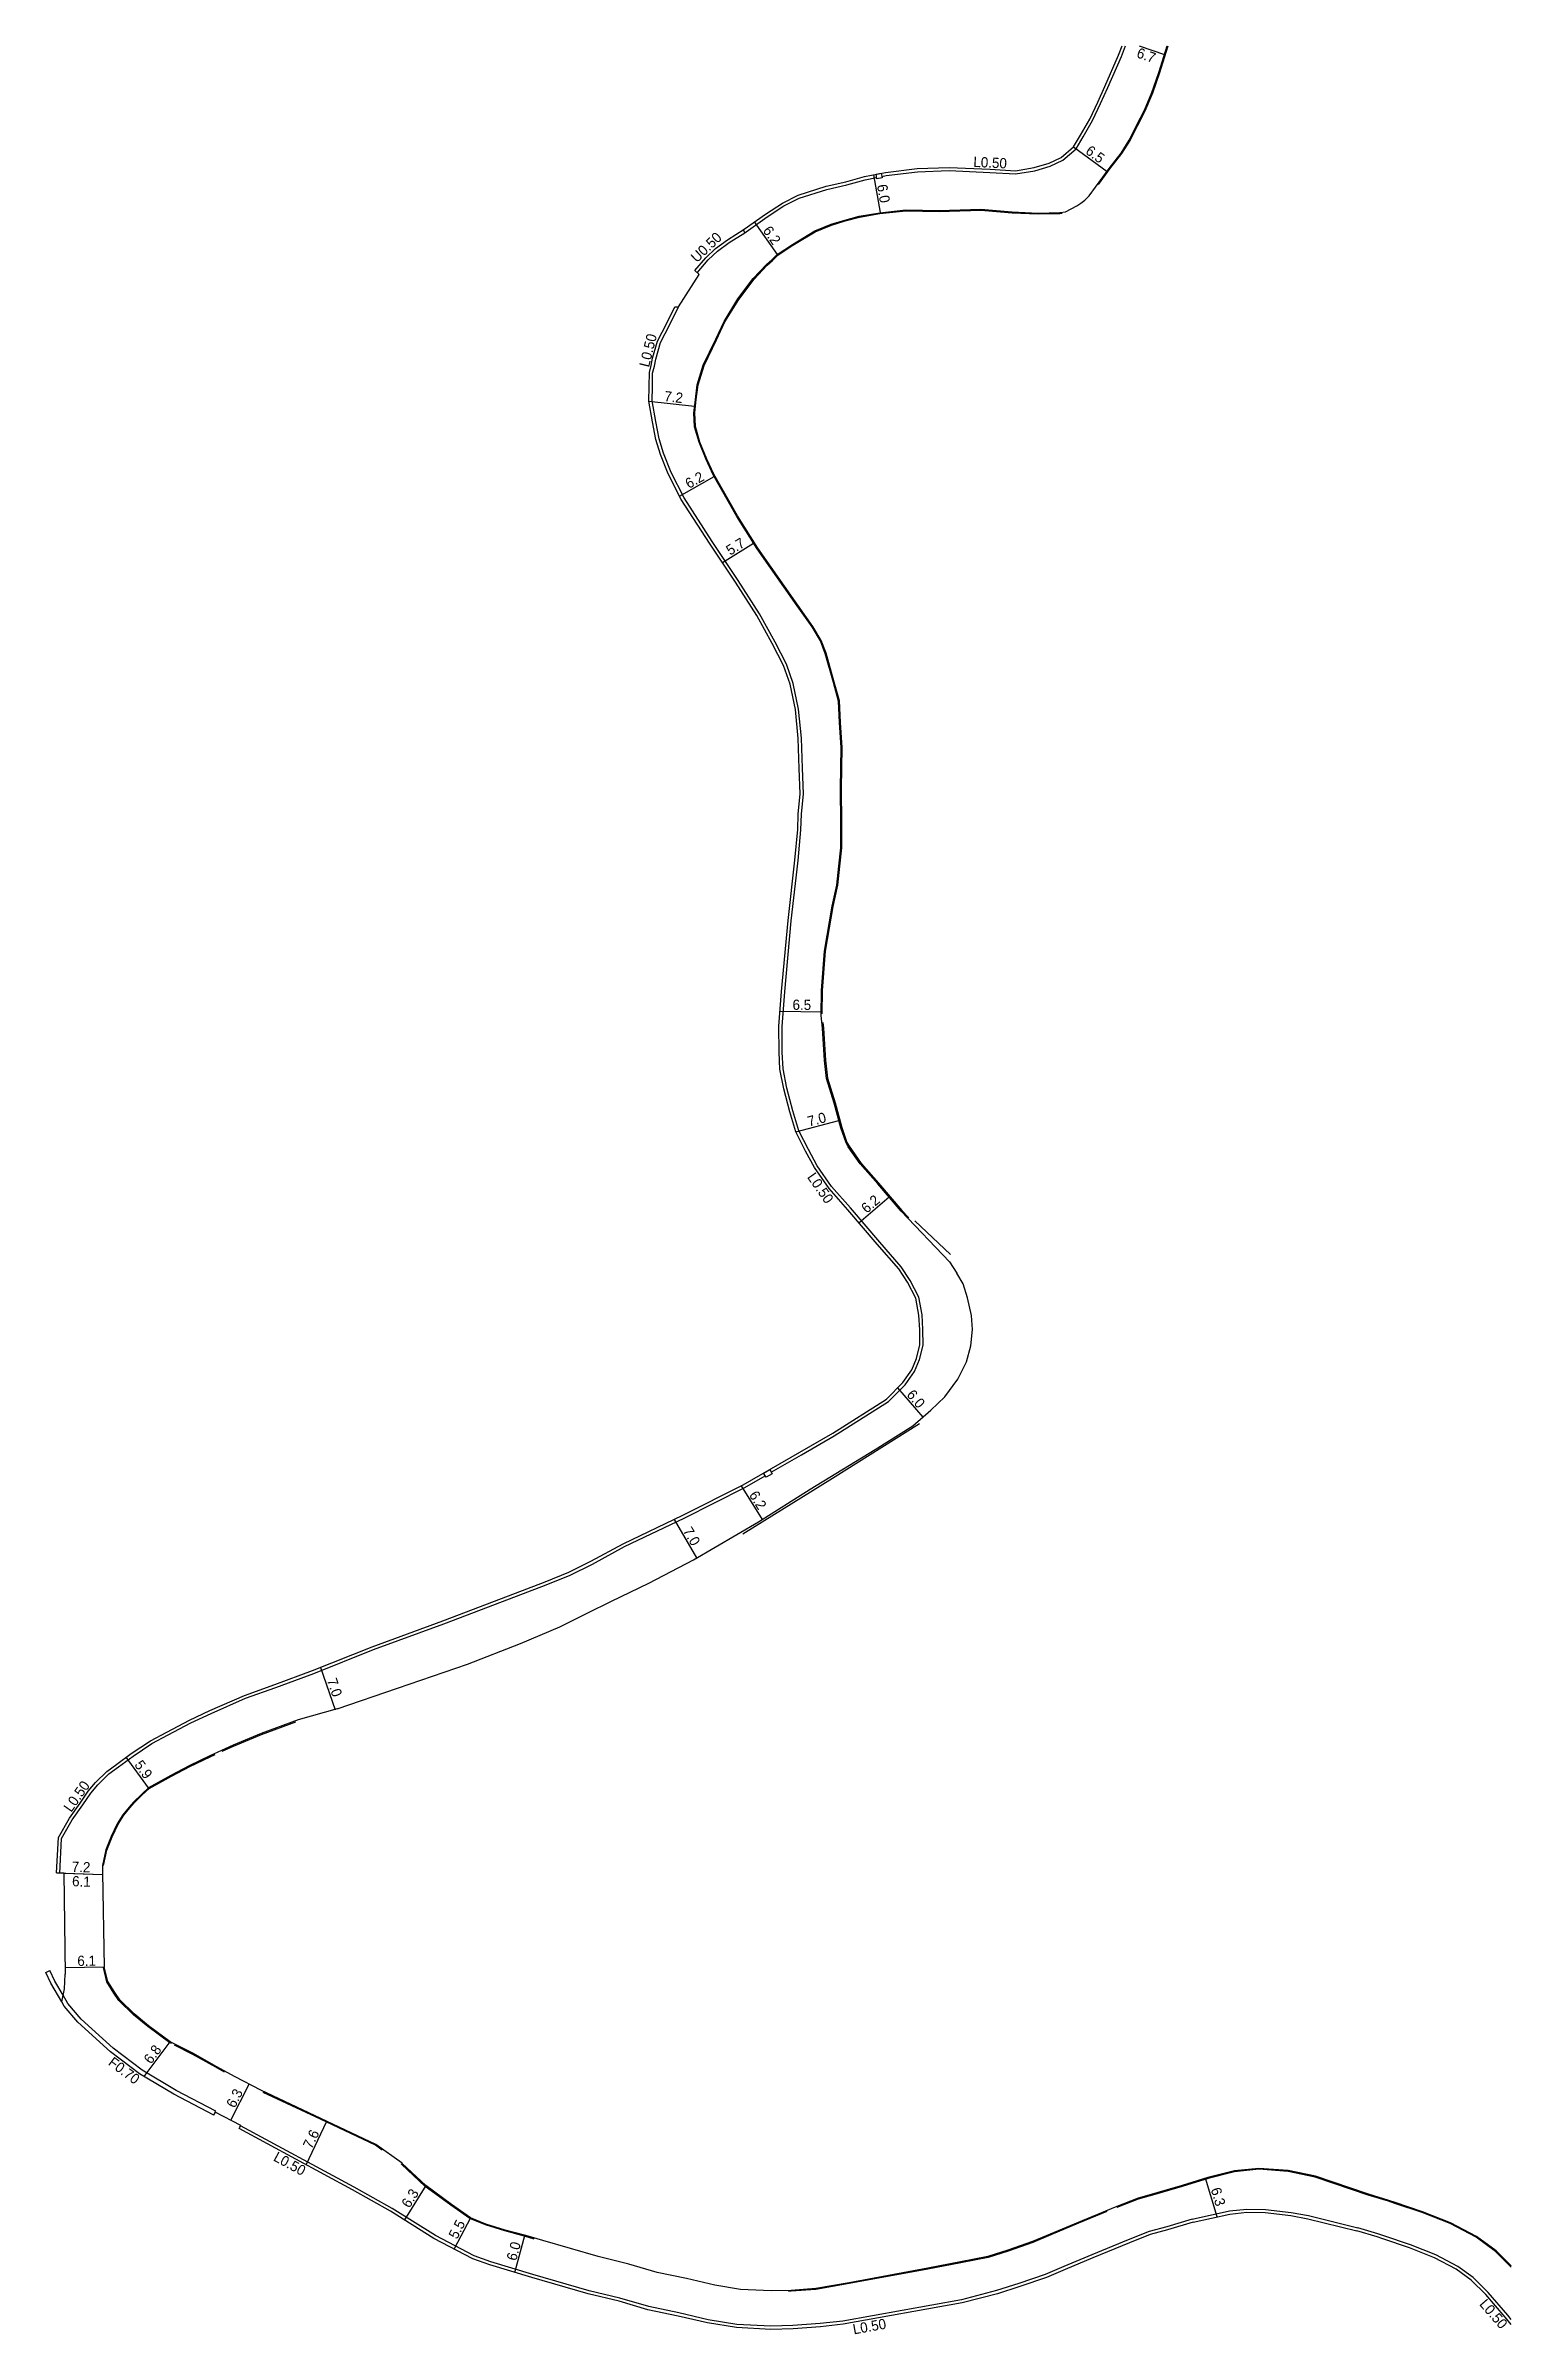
# Model space of a CAD drawing. Header units: metres. Extents: x -26400 to -24800, y -81000 to -78000.
# Drawn here: x -25829.2 to -25600, y -78957.7 to -78600 of the extents above; entities that cross this region are included whole.
import ezdxf

# ---------------------------------------------------------------- set-up
doc = ezdxf.new("R2010")
doc.units = ezdxf.units.M
doc.header["$LTSCALE"] = 2.5
for name, color, linetype in [('側溝・桝', 7, 'Continuous'), ('幅員', 7, 'Continuous'), ('歩道・分離帯・安全施設', 7, 'Continuous'), ('道路', 7, 'Continuous')]:
    doc.layers.add(name, color=color, linetype=linetype)
doc.styles.get("Standard").update_dxf_attribs({"font": ''})
doc.styles.get('Standard').set_extended_font_data('@MS PGothic')

msp = doc.modelspace()

# ---------------------------------------------------------------- texts
at = {"layer": '側溝・桝'}
for s, rotation, p in [('L0.50', 357.2412, (-25684.14, -78618.93)), ('U0.50', 43.4497, (-25727.36, -78633.99)), ('L0.50', 76.1068, (-25734.83, -78650.34)), ('L0.50', 304.9165, (-25710.17, -78776.83)), ('L0.50', 54.919, (-25825.18, -78876.2)), ('F0.70', 323.0953, (-25819.52, -78915.49)), ('L0.50', 331.5794, (-25793.69, -78930.47)), ('L0.50', 310.8564, (-25605.08, -78953.03)), ('L0.50', 10.2017, (-25702.8, -78957.71))]:
    msp.add_text(s, height=1.6, rotation=rotation, dxfattribs=at).set_placement(p)
at = {"layer": '幅員'}
for s, rotation, p in [('6.7', 340.938, (-25658.7, -78601.77)), ('6.5', 323.5754, (-25666.7, -78616.74)), ('6.0', 279.98, (-25699.19, -78621.8)), ('6.2', 305.1777, (-25717.1, -78628.89)), ('7.2', 353.7209, (-25732.5, -78655.54)), ('6.2', 29.6746, (-25728.58, -78669.28)), ('5.7', 32.1422, (-25722.13, -78679.71)), ('6.5', 359.5497, (-25712.39, -78750.68)), ('7.0', 15.0944, (-25709.8, -78768.95)), ('6.2', 40.5965, (-25700.79, -78782.57)), ('6.0', 310.7083, (-25694.64, -78810.9)), ('6.2', 302.0532, (-25719.25, -78826.5)), ('7.0', 300.3334, (-25729.58, -78832.11)), ('7.0', 289.0748, (-25785.22, -78855.46)), ('5.9', 305.9931, (-25815.37, -78868.7)), ('7.2', 357.9637, (-25825.12, -78885.4)), ('6.1', 357.9637, (-25825.06, -78887.65)), ('6.1', 0.7554, (-25824.21, -78900.12)), ('6.8', 53.435, (-25812.69, -78915.56)), ('6.3', 62.7763, (-25799.6, -78922.44)), ('7.6', 64.6994, (-25787.57, -78928.83)), ('6.3', 57.807, (-25772.29, -78938.07)), ('6.3', 286.7762, (-25647.01, -78935.02)), ('5.5', 62.4526, (-25764.84, -78942.93)), ('6.0', 74.8919, (-25755.6, -78946.3))]:
    msp.add_text(s, height=1.6, rotation=rotation, dxfattribs=at).set_placement(p)

# ---------------------------------------------------------------- linework, layer by layer
at = {"layer": '側溝・桝'}
for points in [[(-25698.42, -78620.42), (-25697.74, -78620.29), (-25692.87, -78619.71), (-25687.88, -78619.5), (-25681.53, -78619.81), (-25677.51, -78620.04), (-25674.49, -78619.53), (-25672.08, -78618.83), (-25670.11, -78617.9), (-25668.05, -78616.09), (-25666.93, -78614.22), (-25665.47, -78611.69), (-25664.22, -78609.02), (-25663.1, -78606.54), (-25660.97, -78601.68), (-25660.3, -78600)], [(-25719.87, -78629.22), (-25719.66, -78629.09), (-25716.34, -78626.72), (-25713.73, -78625.02), (-25711.34, -78623.81), (-25707, -78622.44), (-25703.92, -78621.74), (-25701.04, -78620.93), (-25699.24, -78620.58)], [(-25727.3, -78635.48), (-25725.56, -78633.46), (-25724.1, -78632.08), (-25722.29, -78630.76), (-25719.87, -78629.22)], [(-25720.13, -78628.79), (-25719.87, -78629.22)], [(-25715.71, -78822.96), (-25710.99, -78820.22), (-25705.85, -78817.26), (-25697.37, -78811.91), (-25694.76, -78809.27), (-25693.31, -78807.19), (-25692.51, -78805.35), (-25691.96, -78803.08), (-25691.99, -78800.66), (-25692.13, -78798.33), (-25692.62, -78795.57), (-25693.98, -78792.97), (-25695.38, -78790.84), (-25698.75, -78786.98), (-25703.34, -78781.62), (-25706.28, -78778.29), (-25708.52, -78775.08), (-25709.91, -78772.52), (-25711.4, -78769.58), (-25712.35, -78766.48), (-25713.28, -78762.93), (-25713.85, -78759.91), (-25713.99, -78757.27), (-25714.01, -78753.26), (-25713.61, -78747.86), (-25712.58, -78736.76), (-25711.53, -78727.36), (-25711.08, -78722.54), (-25710.98, -78720.11), (-25710.69, -78716.92), (-25710.85, -78712.93), (-25710.98, -78708.23), (-25711.43, -78703.67), (-25712.27, -78699.65), (-25713.34, -78696.64), (-25715.1, -78693.19), (-25717.55, -78688.78), (-25720.89, -78683.55), (-25724.95, -78677.49), (-25729.34, -78670.65), (-25731.37, -78666.68), (-25732.56, -78663.69), (-25733.26, -78661.41), (-25733.78, -78658.71), (-25734.34, -78655.49), (-25734.3, -78653.26), (-25734.26, -78651.15), (-25733.99, -78650.06), (-25733.77, -78648.96), (-25733.02, -78646.36), (-25731.58, -78643.57), (-25730.24, -78640.81)], [(-25826.97, -78885.59), (-25826.68, -78880.2), (-25825.03, -78877.3), (-25823.38, -78874.94), (-25822.13, -78873.11), (-25821.03, -78871.8), (-25819.28, -78870.09), (-25817.77, -78868.99), (-25815.49, -78867.34), (-25812.55, -78865.35), (-25810, -78863.99), (-25806.48, -78862.14), (-25803.29, -78860.65), (-25797.91, -78858.28), (-25793.19, -78856.58), (-25787.26, -78854.42), (-25777.92, -78850.68), (-25766.92, -78846.66), (-25756.64, -78842.76), (-25750.89, -78840.53), (-25747.17, -78839.05), (-25743.69, -78837.32), (-25738.66, -78834.58), (-25729.32, -78830.13), (-25719.84, -78825.36), (-25716.65, -78823.5)], [(-25826.64, -78905.71), (-25828.34, -78902.8), (-25829.16, -78901.16), (-25828.53, -78900.85)], [(-25826.43, -78904.68), (-25827.72, -78902.47), (-25828.53, -78900.85)], [(-25802.57, -78922.83), (-25808.78, -78919.57), (-25814.1, -78916.38), (-25818.6, -78912.99), (-25823.62, -78908.41), (-25825.69, -78905.97), (-25826.43, -78904.68)], [(-25802.65, -78922.99), (-25802.57, -78922.83)], [(-25649.87, -78939.67), (-25653.88, -78940.87), (-25656.61, -78941.64), (-25659.9, -78942.92), (-25665.61, -78945.27), (-25669.94, -78947.08), (-25672.86, -78948.32), (-25676.98, -78949.76), (-25680.48, -78950.86), (-25685.97, -78952.29), (-25704.54, -78955.63), (-25708.07, -78956), (-25712.33, -78956.31), (-25715.78, -78956.42), (-25721.08, -78956.13), (-25725.58, -78955.42), (-25730.18, -78954.34), (-25734.88, -78953.36), (-25739.38, -78952.05), (-25744.2, -78950.87), (-25753, -78948.33), (-25759.56, -78946.37), (-25762.16, -78945.42), (-25768.22, -78942.26), (-25774.98, -78938), (-25780.95, -78934.69), (-25798.69, -78925.09)], [(-25649.87, -78939.67), (-25644.07, -78938.4), (-25641.35, -78938.12), (-25638.45, -78938.17), (-25634.4, -78938.64), (-25631.71, -78939.14), (-25623.98, -78941.05)], [(-25600, -78955.36), (-25600.55, -78954.67), (-25603.6, -78951.15), (-25605.93, -78948.83), (-25608.34, -78947.07), (-25611.77, -78945.25), (-25615.76, -78943.69), (-25619.92, -78942.3), (-25620.84, -78941.98), (-25623.98, -78941.05)]]:
    msp.add_lwpolyline(points, dxfattribs=at)
for points in [[(-25699.33, -78620.09), (-25698.52, -78619.93), (-25698.38, -78620.65), (-25699.19, -78620.81)], [(-25716.9, -78823.07), (-25715.96, -78822.53), (-25715.58, -78823.19), (-25716.51, -78823.74)]]:
    msp.add_lwpolyline(points, close=True, dxfattribs=at)
at = {"layer": '幅員'}
msp.add_lwpolyline([(-25658.19, -78600), (-25654.23, -78601.37)], dxfattribs=at)
at = {"layer": '幅員', "flags": 128}
for points in [[(-25668.44, -78615.77), (-25663.21, -78619.63)], [(-25699.73, -78620.17), (-25698.69, -78626.08)], [(-25718.36, -78627.54), (-25714.79, -78632.61)], [(-25734.84, -78655.53), (-25727.69, -78656.32)], [(-25730.04, -78670.4), (-25724.66, -78667.33)], [(-25723.35, -78680.77), (-25718.49, -78677.72)], [(-25714.34, -78750.91), (-25707.88, -78750.97)], [(-25711.86, -78769.77), (-25705.14, -78767.96)], [(-25702.01, -78783.95), (-25697.3, -78779.91)], [(-25695.95, -78809.76), (-25692.02, -78814.33)], [(-25720.43, -78825.1), (-25717.15, -78830.34)], [(-25730.91, -78830.33), (-25727.39, -78836.35)], [(-25786.18, -78853.45), (-25783.9, -78860.06)], [(-25813.09, -78872.27), (-25816.56, -78867.49)], [(-25827.47, -78885.57), (-25820.26, -78885.82)], [(-25826.34, -78885.61), (-25820.26, -78885.82)], [(-25820.04, -78900.32), (-25826.15, -78900.4)], [(-25813.75, -78917.4), (-25809.71, -78911.96)], [(-25800.24, -78924.24), (-25797.34, -78918.6)], [(-25788.42, -78931.22), (-25785.19, -78924.38)], [(-25769.72, -78934.45), (-25773.08, -78939.79)], [(-25645.98, -78939.33), (-25647.79, -78933.3)], [(-25762.76, -78939.47), (-25765.3, -78944.34)], [(-25755.8, -78948.01), (-25754.24, -78942.22)]]:
    msp.add_lwpolyline(points, dxfattribs=at)
at = {"layer": '歩道・分離帯・安全施設'}
for points in [[(-25660.91, -78616.85), (-25659.61, -78614.81), (-25658.41, -78612.43), (-25657.23, -78610.16), (-25656.05, -78607.33), (-25654.94, -78604.2), (-25653.65, -78600)], [(-25664.54, -78621.69), (-25662.75, -78619.26), (-25660.91, -78616.85)], [(-25689.48, -78625.9), (-25682.94, -78625.71), (-25678.06, -78626.09), (-25673.97, -78626.29), (-25670.59, -78626.19), (-25670.22, -78626.15)], [(-25707.73, -78751.29), (-25707.71, -78747.65), (-25707.24, -78741.53), (-25706.05, -78734.53), (-25705.29, -78731.2), (-25704.97, -78728.23), (-25704.68, -78725.36), (-25704.66, -78721.49), (-25704.73, -78716.08), (-25704.63, -78709.68), (-25704.89, -78705.78), (-25705.05, -78702.38), (-25705.85, -78699.47), (-25707.14, -78694.95), (-25707.9, -78692.93), (-25709.19, -78690.75), (-25711.54, -78687.43), (-25717.81, -78678.53), (-25720.98, -78673.49), (-25724.69, -78666.97), (-25725.77, -78664.59), (-25726.86, -78661.93), (-25727.58, -78659.52), (-25727.66, -78657.39), (-25727.43, -78655.31)], [(-25707.64, -78752.68), (-25707.56, -78753.55), (-25707.24, -78758.57), (-25706.94, -78761.36), (-25705.72, -78765.24), (-25704.69, -78769.05), (-25703.87, -78771.4), (-25703.54, -78772), (-25701.67, -78774.67), (-25698.93, -78777.78), (-25695.27, -78782.06), (-25694.21, -78783.17)], [(-25687.69, -78788.92), (-25693.28, -78783.64)], [(-25720.16, -78832.57), (-25706.15, -78823.87), (-25692.54, -78815.32)], [(-25801.57, -78866.57), (-25799.79, -78865.77), (-25795.42, -78863.92), (-25790.07, -78861.97)], [(-25820.14, -78884.43), (-25819.63, -78882.03), (-25818.79, -78879.96), (-25817.86, -78877.97), (-25816.97, -78876.57), (-25816.01, -78875.42), (-25815.31, -78874.63), (-25814.06, -78873.39), (-25813, -78872.39), (-25809.51, -78870.46), (-25806.64, -78868.96), (-25803.46, -78867.41), (-25802.66, -78867.05)], [(-25809.47, -78912.25), (-25809.76, -78912.11), (-25813.19, -78909.57), (-25815.45, -78907.74), (-25817.71, -78905.49), (-25818.5, -78904.37), (-25819.61, -78902.59), (-25820.14, -78900.36)], [(-25801.23, -78916.7), (-25802.57, -78915.95), (-25806.15, -78913.93), (-25809.02, -78912.48)], [(-25776.55, -78928.89), (-25777.61, -78928.13), (-25786.19, -78924.08), (-25795.17, -78919.87)], [(-25752.79, -78942.81), (-25754.12, -78942.41), (-25757.35, -78941.54), (-25760.4, -78940.59), (-25762.83, -78939.6), (-25765.82, -78937.51), (-25769.82, -78934.57), (-25773.54, -78931.08), (-25773.55, -78931.04)], [(-25600, -78947.18), (-25602.45, -78944.75), (-25605.5, -78942.52), (-25609.54, -78940.38), (-25613.93, -78938.66), (-25618.18, -78937.24), (-25619.18, -78936.89), (-25622.35, -78935.95), (-25625.12, -78935), (-25630.65, -78933.11), (-25634.9, -78932.25), (-25639.45, -78931.9), (-25643.26, -78932.31), (-25647.39, -78933.34), (-25651.44, -78934.56), (-25655.37, -78935.73), (-25658.32, -78936.56), (-25661.66, -78937.86)], [(-25663.22, -78938.5), (-25667.66, -78940.33), (-25672.02, -78942.15), (-25674.79, -78943.33), (-25678.67, -78944.68), (-25681.81, -78945.67), (-25686.09, -78946.51), (-25691.21, -78947.5), (-25703.52, -78949.77), (-25708.72, -78950.68), (-25712.61, -78950.97), (-25713.01, -78950.98)]]:
    msp.add_lwpolyline(points, dxfattribs=at)
at = {"layer": '歩道・分離帯・安全施設', "flags": 128}
msp.add_lwpolyline([(-25727.43, -78655.31), (-25727.13, -78653.02), (-25726.2, -78649.98), (-25724.27, -78645.94), (-25722.96, -78643.15), (-25720.8, -78639.65), (-25718.41, -78636.46), (-25716.35, -78634.27), (-25715.5, -78633.55), (-25714.69, -78632.73), (-25712.32, -78631.17), (-25708.84, -78629.08), (-25706.27, -78628.03), (-25704.17, -78627.38), (-25701.92, -78626.8), (-25698.73, -78626.24), (-25694.66, -78625.81), (-25689.48, -78625.9)], dxfattribs=at)
at = {"layer": '道路'}
for points in [[(-25827.47, -78885.57), (-25827.18, -78880.06), (-25825.46, -78877.03), (-25823.79, -78874.65), (-25822.53, -78872.8), (-25821.4, -78871.46), (-25819.6, -78869.7), (-25818.06, -78868.59), (-25815.78, -78866.93), (-25812.8, -78864.92), (-25810.23, -78863.55), (-25806.7, -78861.69), (-25803.49, -78860.19), (-25798.1, -78857.82), (-25793.36, -78856.11), (-25787.44, -78853.95), (-25778.1, -78850.22), (-25767.09, -78846.19), (-25756.82, -78842.29), (-25751.07, -78840.07), (-25747.37, -78838.59), (-25743.92, -78836.87), (-25738.88, -78834.13), (-25729.54, -78829.68), (-25720.08, -78824.92), (-25711.24, -78819.79), (-25706.1, -78816.83), (-25697.69, -78811.53), (-25695.14, -78808.94), (-25693.75, -78806.94), (-25692.99, -78805.19), (-25692.46, -78803.03), (-25692.49, -78800.68), (-25692.62, -78798.39), (-25693.1, -78795.73), (-25694.41, -78793.23), (-25695.78, -78791.15), (-25699.13, -78787.31), (-25703.72, -78781.95), (-25706.67, -78778.6), (-25708.95, -78775.34), (-25710.35, -78772.76), (-25711.86, -78769.77), (-25712.83, -78766.62), (-25713.77, -78763.04), (-25714.35, -78759.97), (-25714.49, -78757.28), (-25714.51, -78753.24), (-25714.11, -78747.82), (-25713.08, -78736.71), (-25712.02, -78727.31), (-25711.58, -78722.5), (-25711.48, -78720.08), (-25711.19, -78716.91), (-25711.35, -78712.95), (-25711.48, -78708.26), (-25711.93, -78703.75), (-25712.75, -78699.79), (-25713.8, -78696.84), (-25715.55, -78693.42), (-25717.98, -78689.04), (-25721.31, -78683.82), (-25725.37, -78677.76), (-25729.78, -78670.9), (-25731.83, -78666.89), (-25733.03, -78663.86), (-25733.75, -78661.54), (-25734.27, -78658.8), (-25734.84, -78655.53), (-25734.8, -78653.25), (-25734.76, -78651.08), (-25734.48, -78649.95), (-25734.26, -78648.84), (-25733.49, -78646.17), (-25732.03, -78643.35), (-25730.8, -78640.81), (-25730.24, -78640.81), (-25727, -78635.74), (-25727.68, -78635.15), (-25725.92, -78633.12), (-25724.42, -78631.7), (-25722.57, -78630.35), (-25719.94, -78628.67), (-25716.62, -78626.31), (-25713.98, -78624.58), (-25711.53, -78623.35), (-25707.13, -78621.95), (-25704.04, -78621.26), (-25701.15, -78620.45), (-25697.83, -78619.79), (-25692.91, -78619.2), (-25687.87, -78619), (-25681.5, -78619.31), (-25677.54, -78619.53), (-25674.61, -78619.04), (-25672.26, -78618.37), (-25670.39, -78617.48), (-25668.44, -78615.77), (-25667.36, -78613.96), (-25665.92, -78611.46), (-25664.67, -78608.81), (-25663.56, -78606.34), (-25661.43, -78601.49), (-25660.84, -78600)], [(-25695.38, -78782.15), (-25687.84, -78790.08), (-25686.68, -78791.82)], [(-25783.58, -78859.95), (-25774.13, -78856.68), (-25763.2, -78852.93), (-25754.92, -78849.71), (-25748.75, -78847.12), (-25744.51, -78844.99), (-25740.68, -78843.08), (-25734.88, -78840.28), (-25727.89, -78836.65), (-25717.7, -78830.68), (-25709.62, -78825.62), (-25699.48, -78819.4), (-25693.58, -78815.68), (-25690.77, -78813.26), (-25688.57, -78811.18), (-25686.56, -78808.41), (-25685.19, -78805.7), (-25684.51, -78803.18), (-25684.22, -78800.62), (-25684.39, -78798.45), (-25685.05, -78795.69), (-25685.68, -78793.49), (-25686.68, -78791.82)], [(-25783.58, -78859.95), (-25789.67, -78861.66), (-25795.47, -78863.78), (-25799.85, -78865.63), (-25803.52, -78867.28), (-25806.71, -78868.82), (-25809.59, -78870.33), (-25813.09, -78872.27), (-25814.16, -78873.28), (-25815.42, -78874.53), (-25816.12, -78875.32), (-25817.1, -78876.48), (-25817.99, -78877.89), (-25818.92, -78879.9), (-25819.77, -78881.97), (-25820.26, -78884.42), (-25820.27, -78885.49), (-25820.04, -78900.32)], [(-25802.89, -78923.45), (-25809.12, -78920.18), (-25814.49, -78916.96), (-25819.01, -78913.56), (-25824.12, -78908.9), (-25826.27, -78906.38), (-25826.64, -78905.71), (-25826.23, -78903.71), (-25826.13, -78901.4)], [(-25802.89, -78923.45), (-25802.65, -78922.99)], [(-25798.92, -78925.54), (-25798.8, -78925.3), (-25798.67, -78925.05), (-25802.65, -78922.99), (-25802.79, -78923.25)], [(-25649.72, -78940.15), (-25653.74, -78941.35), (-25656.45, -78942.11), (-25659.72, -78943.39), (-25665.42, -78945.74), (-25669.75, -78947.54), (-25672.68, -78948.79), (-25676.82, -78950.23), (-25680.36, -78951.35), (-25685.87, -78952.78), (-25704.45, -78956.12), (-25708, -78956.5), (-25712.31, -78956.81), (-25715.79, -78956.92), (-25721.13, -78956.63), (-25725.67, -78955.91), (-25730.29, -78954.83), (-25735, -78953.84), (-25739.51, -78952.53), (-25744.33, -78951.35), (-25753.14, -78948.81), (-25759.72, -78946.85), (-25762.36, -78945.88), (-25768.47, -78942.69), (-25775.23, -78938.43), (-25781.2, -78935.13), (-25798.92, -78925.54)], [(-25649.72, -78940.15), (-25643.99, -78938.89), (-25641.33, -78938.62), (-25638.48, -78938.67), (-25634.47, -78939.14), (-25631.81, -78939.63), (-25624.14, -78941.52)], [(-25600, -78956.16), (-25600.94, -78954.99), (-25603.96, -78951.49), (-25606.26, -78949.21), (-25608.61, -78947.49), (-25611.98, -78945.71), (-25615.93, -78944.16), (-25620.08, -78942.78), (-25620.99, -78942.45), (-25624.14, -78941.52)]]:
    msp.add_lwpolyline(points, dxfattribs=at)
at = {"layer": '道路', "flags": 128}
for points in [[(-25661.02, -78616.76), (-25659.74, -78614.74), (-25658.55, -78612.36), (-25657.36, -78610.09), (-25656.19, -78607.28), (-25655.09, -78604.16), (-25653.8, -78600)], [(-25689.48, -78625.75), (-25682.93, -78625.56), (-25678.05, -78625.94), (-25673.97, -78626.14), (-25670.6, -78626.04), (-25669.7, -78625.94), (-25668.79, -78625.5), (-25667.92, -78625.01), (-25667.29, -78624.61), (-25666.68, -78624.12), (-25665.98, -78623.44), (-25665.01, -78622.08), (-25662.87, -78619.17), (-25661.02, -78616.76)], [(-25727.58, -78655.29), (-25727.28, -78652.99), (-25726.34, -78649.93), (-25724.4, -78645.88), (-25723.09, -78643.08), (-25720.92, -78639.57), (-25718.53, -78636.37), (-25716.46, -78634.17), (-25715.6, -78633.44), (-25714.79, -78632.61), (-25712.4, -78631.04), (-25708.91, -78628.95), (-25706.32, -78627.89), (-25704.22, -78627.24), (-25701.95, -78626.65), (-25698.75, -78626.09), (-25694.67, -78625.66), (-25689.48, -78625.75)], [(-25717.93, -78678.62), (-25721.11, -78673.57), (-25724.82, -78667.04), (-25725.91, -78664.65), (-25727, -78661.98), (-25727.72, -78659.54), (-25727.81, -78657.38), (-25727.58, -78655.29)], [(-25711.66, -78687.52), (-25717.93, -78678.62)], [(-25704.81, -78721.49), (-25704.88, -78716.08), (-25704.78, -78709.69), (-25705.04, -78705.78), (-25705.2, -78702.41), (-25706, -78699.51), (-25707.28, -78695), (-25708.03, -78693), (-25709.31, -78690.83), (-25711.66, -78687.52)], [(-25704, -78771.46), (-25704.83, -78769.1), (-25705.86, -78765.28), (-25707.09, -78761.39), (-25707.39, -78758.58), (-25707.71, -78753.56), (-25707.89, -78751.59), (-25707.85, -78747.65), (-25707.39, -78741.51), (-25706.2, -78734.5), (-25705.44, -78731.18), (-25705.12, -78728.21), (-25704.83, -78725.35), (-25704.81, -78721.49)], [(-25695.38, -78782.15), (-25699.04, -78777.88), (-25701.79, -78774.77), (-25703.67, -78772.08), (-25704, -78771.46)], [(-25826.65, -78885.61), (-25827.47, -78885.57)], [(-25826.34, -78885.61), (-25826.65, -78885.61)], [(-25826.34, -78885.61), (-25826.65, -78885.61)], [(-25826.34, -78885.61), (-25826.13, -78901.4)], [(-25826.34, -78885.61), (-25826.13, -78901.4)], [(-25826.34, -78885.61), (-25826.13, -78901.4)], [(-25820.27, -78885.49), (-25820.04, -78900.32)], [(-25600, -78946.97), (-25602.35, -78944.63), (-25605.42, -78942.39), (-25609.48, -78940.25), (-25613.88, -78938.52), (-25618.13, -78937.1), (-25619.14, -78936.75), (-25622.31, -78935.81), (-25625.07, -78934.86), (-25630.62, -78932.97), (-25634.88, -78932.1), (-25639.45, -78931.75), (-25643.28, -78932.16), (-25647.43, -78933.19), (-25651.48, -78934.41), (-25655.41, -78935.58), (-25658.36, -78936.42), (-25661.95, -78937.82), (-25667.72, -78940.19), (-25672.08, -78942.01), (-25674.84, -78943.19), (-25678.72, -78944.54), (-25681.84, -78945.53), (-25686.12, -78946.37), (-25691.23, -78947.36), (-25703.55, -78949.62), (-25708.74, -78950.53), (-25712.62, -78950.82), (-25715.72, -78950.91), (-25720.5, -78950.66), (-25724.51, -78950.02), (-25728.99, -78948.97), (-25733.55, -78948.02), (-25737.96, -78946.73), (-25742.79, -78945.55), (-25751.45, -78943.05), (-25754.08, -78942.27), (-25757.3, -78941.4), (-25760.35, -78940.45), (-25762.76, -78939.47), (-25765.73, -78937.39), (-25769.72, -78934.45), (-25773.41, -78930.99), (-25773.42, -78930.95), (-25777.54, -78928), (-25786.13, -78923.94), (-25795.53, -78919.53), (-25799.54, -78917.47), (-25802.49, -78915.82), (-25806.08, -78913.79), (-25809.69, -78911.98), (-25813.1, -78909.45), (-25815.35, -78907.62), (-25817.59, -78905.39), (-25818.38, -78904.29), (-25819.47, -78902.53), (-25820.04, -78900.32)]]:
    msp.add_lwpolyline(points, dxfattribs=at)

msp.set_redraw_order([(e.dxf.handle, doc.entitydb.next_handle()) for e in msp.query("TEXT MTEXT ATTDEF DIMENSION ARC_DIMENSION")])  # texts and dimensions are drawn at this point

doc.saveas('drawing.dxf')
